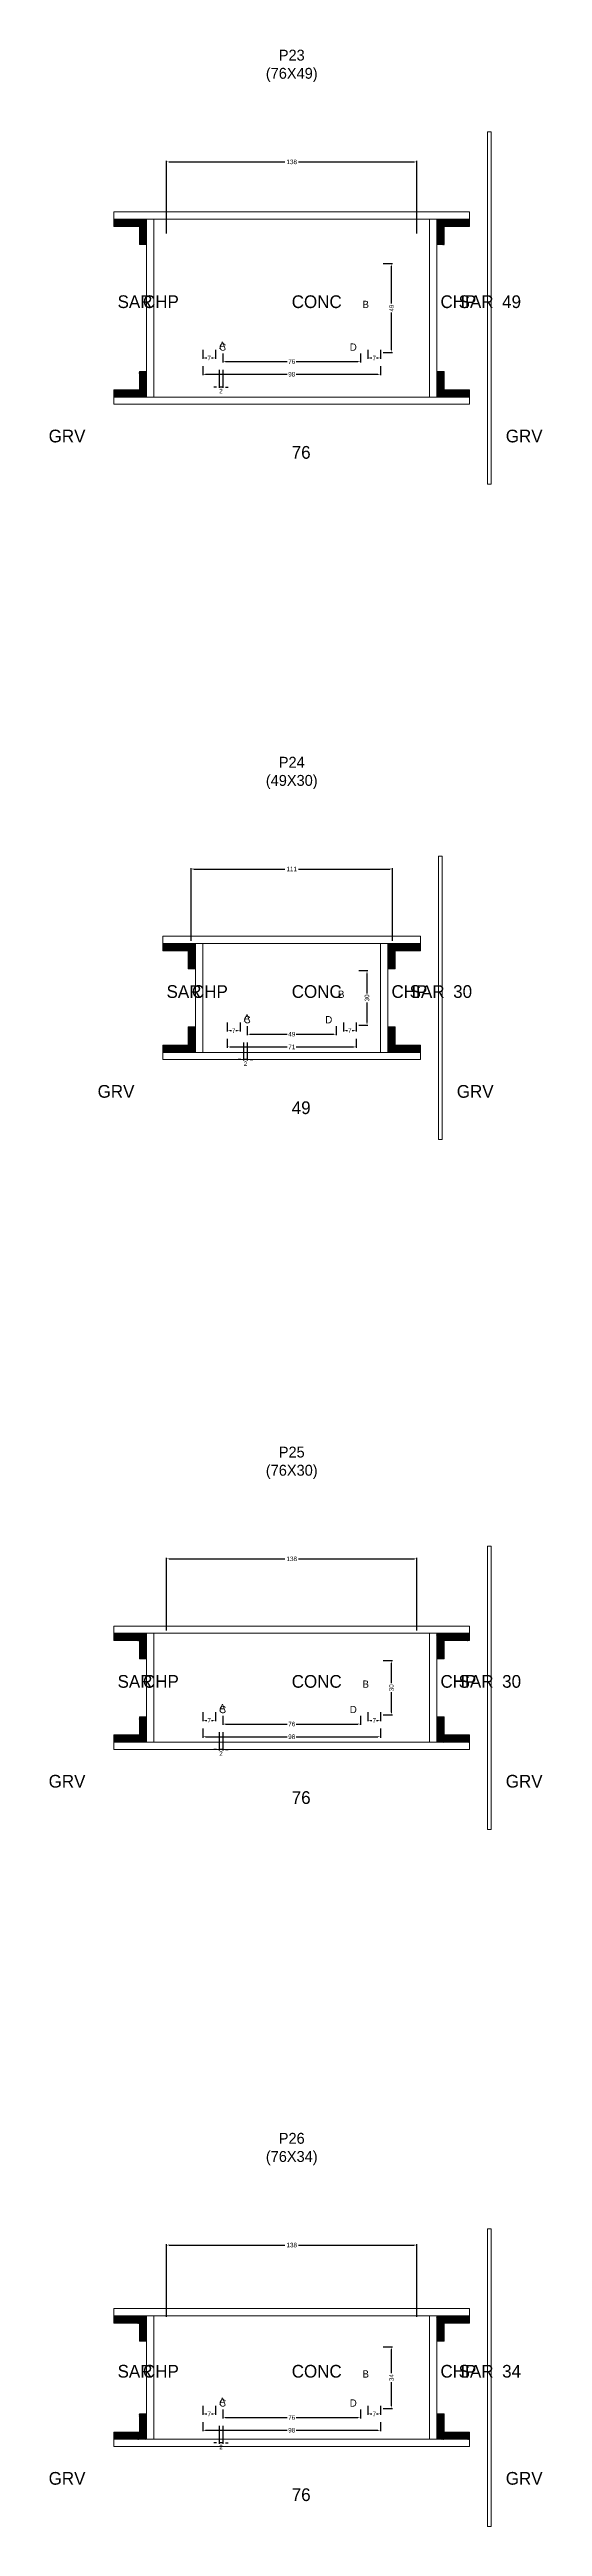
# Model space of a CAD drawing. Header units: centimetres. Extents: x -10500 to 4102, y -9886 to 295.
# Drawn here: x -134 to 138, y -9442 to -8078 of the extents above; entities that cross this region are included whole.
import ezdxf

# ---------------------------------------------------------------- set-up
doc = ezdxf.new("R2010")
doc.units = ezdxf.units.CM
for name, color, linetype in [('COTA', 241, 'Continuous'), ('Hachura', 251, 'Continuous'), ('NOMENCLATURA', 7, 'Continuous'), ('SARRAFO', 251, 'Continuous'), ('Texto Seção', 7, 'Continuous')]:
    doc.layers.add(name, color=color, linetype=linetype)
doc.dimstyles.new('cotax2', dxfattribs={"dimtxt": 2.5, "dimasz": 1.5, "dimexe": 0.5, "dimexo": 0.5, "dimgap": 0.5, "dimtad": 1, "dimcen": 2.5, "dimazin": 3, "dimtfac": 1, "dimtmove": 0, "dimatfit": 3})

msp = doc.modelspace()

# ---------------------------------------------------------------- texts
at = {"layer": 'NOMENCLATURA'}
for s, p in [('B', (39, -8220)), ('A', (-40, -8242.5)), ('C', (-40, -8243.5)), ('D', (32, -8243.5)), ('A', (-26.5, -8613)), ('B', (25.5, -8600)), ('C', (-26.5, -8614)), ('D', (18.5, -8614)), ('B', (39, -8980)), ('A', (-40, -8993)), ('C', (-40, -8994)), ('D', (32, -8994)), ('B', (39, -9360)), ('A', (-40, -9375)), ('C', (-40, -9376)), ('D', (32, -9376))]:
    msp.add_text(s, height=4, dxfattribs=at).set_placement(p)
at = {"layer": 'NOMENCLATURA', "char_height": 6, "attachment_point": 8}
for s, insert in [('P23\\P(76X49)', (0, -8095.5)), ('P24\\P(49X30)', (0, -8485)), ('P25\\P(76X30)', (0, -8865)), ('P26\\P(76X34)', (0, -9243))]:
    msp.add_mtext(s, dxfattribs=dict(at, insert=insert))
at = {"layer": 'Texto Seção'}
for s, p in [('SAR', (-96, -8220)), ('CHP', (-82, -8220)), ('CONC', (0, -8220)), ('CHP', (82, -8220)), ('SAR', (92, -8220)), ('49', (116, -8220)), ('GRV', (-134, -8294)), ('GRV', (118, -8294)), ('76', (0, -8303)), ('SAR', (-69, -8600)), ('CHP', (-55, -8600)), ('CONC', (0, -8600)), ('CHP', (55, -8600)), ('SAR', (65, -8600)), ('30', (89, -8600)), ('GRV', (-107, -8655)), ('GRV', (91, -8655)), ('49', (0, -8664)), ('SAR', (-96, -8980)), ('CHP', (-82, -8980)), ('CONC', (0, -8980)), ('CHP', (82, -8980)), ('SAR', (92, -8980)), ('30', (116, -8980)), ('GRV', (-134, -9035)), ('GRV', (118, -9035)), ('76', (0, -9044)), ('SAR', (-96, -9360)), ('CHP', (-82, -9360)), ('CONC', (0, -9360)), ('CHP', (82, -9360)), ('SAR', (92, -9360)), ('34', (116, -9360)), ('GRV', (-134, -9419)), ('GRV', (118, -9419)), ('76', (0, -9428))]:
    msp.add_text(s, height=7, dxfattribs=at).set_placement(p)

# ---------------------------------------------------------------- blocks, each defined once
blk = doc.blocks.new('_CLOSEDFILLED')
at = {"color": 0, "linetype": 'BYBLOCK'}
blk.add_solid([(-1, 0.16), (0, 0), (-1, -0.16)], dxfattribs=at)
blk = doc.blocks.new('*D664')
for p, q in [((-49, -9384.5), (-49, -9389.5)), ((49, -9384.5), (49, -9389.5)), ((-47.5, -9389), (-2.5, -9389)), ((2.5, -9389), (47.5, -9389))]:
    blk.add_line(p, q)
at = {"layer": 'Defpoints'}
for p in [(-49, -9384), (49, -9384), (-49, -9389)]:
    blk.add_point(p, dxfattribs=at)
at = {"layer": 'COTA', "xscale": 1.5, "yscale": 1.5, "rotation": 180}
blk.add_blockref('_CLOSEDFILLED', (-49, -9389), dxfattribs=at)
at = {"layer": 'COTA', "xscale": 1.5, "yscale": 1.5}
blk.add_blockref('_CLOSEDFILLED', (49, -9389), dxfattribs=at)
at = {"layer": 'COTA', "insert": (0, -9389), "char_height": 2.5, "attachment_point": 5}
blk.add_mtext('98', dxfattribs=at)
blk = doc.blocks.new('*D665')
for p, q in [((-38, -9377.5), (-38, -9382.5)), ((-36.5, -9382), (-2.5, -9382)), ((2.5, -9382), (36.5, -9382)), ((38, -9377.5), (38, -9382.5))]:
    blk.add_line(p, q)
at = {"layer": 'Defpoints'}
for p in [(-38, -9377), (-38, -9382), (38, -9377)]:
    blk.add_point(p, dxfattribs=at)
at = {"layer": 'COTA', "xscale": 1.5, "yscale": 1.5, "rotation": 180}
blk.add_blockref('_CLOSEDFILLED', (-38, -9382), dxfattribs=at)
at = {"layer": 'COTA', "xscale": 1.5, "yscale": 1.5}
blk.add_blockref('_CLOSEDFILLED', (38, -9382), dxfattribs=at)
at = {"layer": 'COTA', "insert": (0, -9382), "char_height": 2.5, "attachment_point": 5}
blk.add_mtext('76', dxfattribs=at)
blk = doc.blocks.new('*D666')
for p, q in [((50.5, -9343), (55.5, -9343)), ((55, -9357.5), (55, -9344.5)), ((55, -9375.5), (55, -9362.5)), ((50.5, -9377), (55.5, -9377))]:
    blk.add_line(p, q)
at = {"layer": 'Defpoints'}
for p in [(50, -9343), (50, -9377), (55, -9377)]:
    blk.add_point(p, dxfattribs=at)
at = {"layer": 'COTA', "xscale": 1.5, "yscale": 1.5}
for p, rotation in [((55, -9343), 90), ((55, -9377), 270)]:
    blk.add_blockref('_CLOSEDFILLED', p, dxfattribs=dict(at, rotation=rotation))
at = {"layer": 'COTA', "insert": (55, -9360), "char_height": 2.5, "attachment_point": 5, "rotation": 90}
blk.add_mtext('34', dxfattribs=at)
blk = doc.blocks.new('*D667')
for p, q in [((-49, -9375.5), (-49, -9380.5)), ((-47.5, -9380), (-46.75, -9380)), ((-44.25, -9380), (-43.5, -9380)), ((-42, -9375.5), (-42, -9380.5))]:
    blk.add_line(p, q)
at = {"layer": 'Defpoints'}
for p in [(-49, -9375), (-49, -9380), (-42, -9375)]:
    blk.add_point(p, dxfattribs=at)
at = {"layer": 'COTA', "xscale": 1.5, "yscale": 1.5, "rotation": 180}
blk.add_blockref('_CLOSEDFILLED', (-49, -9380), dxfattribs=at)
at = {"layer": 'COTA', "xscale": 1.5, "yscale": 1.5}
blk.add_blockref('_CLOSEDFILLED', (-42, -9380), dxfattribs=at)
at = {"layer": 'COTA', "insert": (-45.5, -9380), "char_height": 2.5, "attachment_point": 5}
blk.add_mtext('7', dxfattribs=at)
blk = doc.blocks.new('*D668')
for p, q in [((42, -9375.5), (42, -9380.5)), ((43.5, -9380), (44.25, -9380)), ((46.75, -9380), (47.5, -9380)), ((49, -9375.5), (49, -9380.5))]:
    blk.add_line(p, q)
at = {"layer": 'Defpoints'}
for p in [(42, -9375), (42, -9380), (49, -9375)]:
    blk.add_point(p, dxfattribs=at)
at = {"layer": 'COTA', "xscale": 1.5, "yscale": 1.5, "rotation": 180}
blk.add_blockref('_CLOSEDFILLED', (42, -9380), dxfattribs=at)
at = {"layer": 'COTA', "xscale": 1.5, "yscale": 1.5}
blk.add_blockref('_CLOSEDFILLED', (49, -9380), dxfattribs=at)
at = {"layer": 'COTA', "insert": (45.5, -9380), "char_height": 2.5, "attachment_point": 5}
blk.add_mtext('7', dxfattribs=at)
blk = doc.blocks.new('*D669')
for p, q in [((-69, -9326.5), (-69, -9286.5)), ((-67.5, -9287), (-3.75, -9287)), ((3.75, -9287), (67.5, -9287)), ((69, -9326.5), (69, -9286.5))]:
    blk.add_line(p, q)
at = {"layer": 'Defpoints'}
for p in [(-69, -9287), (-69, -9327), (69, -9327)]:
    blk.add_point(p, dxfattribs=at)
at = {"layer": 'COTA', "xscale": 1.5, "yscale": 1.5, "rotation": 180}
blk.add_blockref('_CLOSEDFILLED', (-69, -9287), dxfattribs=at)
at = {"layer": 'COTA', "xscale": 1.5, "yscale": 1.5}
blk.add_blockref('_CLOSEDFILLED', (69, -9287), dxfattribs=at)
at = {"layer": 'COTA', "insert": (0, -9287), "char_height": 2.5, "attachment_point": 5}
blk.add_mtext('138', dxfattribs=at)
blk = doc.blocks.new('*D638')
for p, q in [((-49, -9002.5), (-49, -9007.5)), ((49, -9002.5), (49, -9007.5)), ((-47.5, -9007), (-2.5, -9007)), ((2.5, -9007), (47.5, -9007))]:
    blk.add_line(p, q)
at = {"layer": 'Defpoints'}
for p in [(-49, -9002), (49, -9002), (-49, -9007)]:
    blk.add_point(p, dxfattribs=at)
at = {"layer": 'COTA', "xscale": 1.5, "yscale": 1.5, "rotation": 180}
blk.add_blockref('_CLOSEDFILLED', (-49, -9007), dxfattribs=at)
at = {"layer": 'COTA', "xscale": 1.5, "yscale": 1.5}
blk.add_blockref('_CLOSEDFILLED', (49, -9007), dxfattribs=at)
at = {"layer": 'COTA', "insert": (0, -9007), "char_height": 2.5, "attachment_point": 5}
blk.add_mtext('98', dxfattribs=at)
blk = doc.blocks.new('*D639')
for p, q in [((-38, -8995.5), (-38, -9000.5)), ((-36.5, -9000), (-2.5, -9000)), ((2.5, -9000), (36.5, -9000)), ((38, -8995.5), (38, -9000.5))]:
    blk.add_line(p, q)
at = {"layer": 'Defpoints'}
for p in [(-38, -8995), (-38, -9000), (38, -8995)]:
    blk.add_point(p, dxfattribs=at)
at = {"layer": 'COTA', "xscale": 1.5, "yscale": 1.5, "rotation": 180}
blk.add_blockref('_CLOSEDFILLED', (-38, -9000), dxfattribs=at)
at = {"layer": 'COTA', "xscale": 1.5, "yscale": 1.5}
blk.add_blockref('_CLOSEDFILLED', (38, -9000), dxfattribs=at)
at = {"layer": 'COTA', "insert": (0, -9000), "char_height": 2.5, "attachment_point": 5}
blk.add_mtext('76', dxfattribs=at)
blk = doc.blocks.new('*D640')
for p, q in [((50.5, -8965), (55.5, -8965)), ((55, -8977.5), (55, -8966.5)), ((55, -8993.5), (55, -8982.5)), ((50.5, -8995), (55.5, -8995))]:
    blk.add_line(p, q)
at = {"layer": 'Defpoints'}
for p in [(50, -8965), (50, -8995), (55, -8995)]:
    blk.add_point(p, dxfattribs=at)
at = {"layer": 'COTA', "xscale": 1.5, "yscale": 1.5}
for p, rotation in [((55, -8965), 90), ((55, -8995), 270)]:
    blk.add_blockref('_CLOSEDFILLED', p, dxfattribs=dict(at, rotation=rotation))
at = {"layer": 'COTA', "insert": (55, -8980), "char_height": 2.5, "attachment_point": 5, "rotation": 90}
blk.add_mtext('30', dxfattribs=at)
blk = doc.blocks.new('*D641')
for p, q in [((-49, -8993.5), (-49, -8998.5)), ((-47.5, -8998), (-46.75, -8998)), ((-44.25, -8998), (-43.5, -8998)), ((-42, -8993.5), (-42, -8998.5))]:
    blk.add_line(p, q)
at = {"layer": 'Defpoints'}
for p in [(-49, -8993), (-49, -8998), (-42, -8993)]:
    blk.add_point(p, dxfattribs=at)
at = {"layer": 'COTA', "xscale": 1.5, "yscale": 1.5, "rotation": 180}
blk.add_blockref('_CLOSEDFILLED', (-49, -8998), dxfattribs=at)
at = {"layer": 'COTA', "xscale": 1.5, "yscale": 1.5}
blk.add_blockref('_CLOSEDFILLED', (-42, -8998), dxfattribs=at)
at = {"layer": 'COTA', "insert": (-45.5, -8998), "char_height": 2.5, "attachment_point": 5}
blk.add_mtext('7', dxfattribs=at)
blk = doc.blocks.new('*D642')
for p, q in [((42, -8993.5), (42, -8998.5)), ((43.5, -8998), (44.25, -8998)), ((46.75, -8998), (47.5, -8998)), ((49, -8993.5), (49, -8998.5))]:
    blk.add_line(p, q)
at = {"layer": 'Defpoints'}
for p in [(42, -8993), (42, -8998), (49, -8993)]:
    blk.add_point(p, dxfattribs=at)
at = {"layer": 'COTA', "xscale": 1.5, "yscale": 1.5, "rotation": 180}
blk.add_blockref('_CLOSEDFILLED', (42, -8998), dxfattribs=at)
at = {"layer": 'COTA', "xscale": 1.5, "yscale": 1.5}
blk.add_blockref('_CLOSEDFILLED', (49, -8998), dxfattribs=at)
at = {"layer": 'COTA', "insert": (45.5, -8998), "char_height": 2.5, "attachment_point": 5}
blk.add_mtext('7', dxfattribs=at)
blk = doc.blocks.new('*D643')
for p, q in [((-69, -8948.5), (-69, -8908.5)), ((-67.5, -8909), (-3.75, -8909)), ((3.75, -8909), (67.5, -8909)), ((69, -8948.5), (69, -8908.5))]:
    blk.add_line(p, q)
at = {"layer": 'Defpoints'}
for p in [(-69, -8909), (-69, -8949), (69, -8949)]:
    blk.add_point(p, dxfattribs=at)
at = {"layer": 'COTA', "xscale": 1.5, "yscale": 1.5, "rotation": 180}
blk.add_blockref('_CLOSEDFILLED', (-69, -8909), dxfattribs=at)
at = {"layer": 'COTA', "xscale": 1.5, "yscale": 1.5}
blk.add_blockref('_CLOSEDFILLED', (69, -8909), dxfattribs=at)
at = {"layer": 'COTA', "insert": (0, -8909), "char_height": 2.5, "attachment_point": 5}
blk.add_mtext('138', dxfattribs=at)
blk = doc.blocks.new('*D612')
for p, q in [((-35.5, -8622.5), (-35.5, -8627.5)), ((35.5, -8622.5), (35.5, -8627.5)), ((-34, -8627), (-2.5, -8627)), ((2.5, -8627), (34, -8627))]:
    blk.add_line(p, q)
at = {"layer": 'Defpoints'}
for p in [(-35.5, -8622), (35.5, -8622), (-35.5, -8627)]:
    blk.add_point(p, dxfattribs=at)
at = {"layer": 'COTA', "xscale": 1.5, "yscale": 1.5, "rotation": 180}
blk.add_blockref('_CLOSEDFILLED', (-35.5, -8627), dxfattribs=at)
at = {"layer": 'COTA', "xscale": 1.5, "yscale": 1.5}
blk.add_blockref('_CLOSEDFILLED', (35.5, -8627), dxfattribs=at)
at = {"layer": 'COTA', "insert": (0, -8627), "char_height": 2.5, "attachment_point": 5}
blk.add_mtext('71', dxfattribs=at)
blk = doc.blocks.new('*D613')
for p, q in [((-24.5, -8615.5), (-24.5, -8620.5)), ((-23, -8620), (-2.5, -8620)), ((2.5, -8620), (23, -8620)), ((24.5, -8615.5), (24.5, -8620.5))]:
    blk.add_line(p, q)
at = {"layer": 'Defpoints'}
for p in [(-24.5, -8615), (-24.5, -8620), (24.5, -8615)]:
    blk.add_point(p, dxfattribs=at)
at = {"layer": 'COTA', "xscale": 1.5, "yscale": 1.5, "rotation": 180}
blk.add_blockref('_CLOSEDFILLED', (-24.5, -8620), dxfattribs=at)
at = {"layer": 'COTA', "xscale": 1.5, "yscale": 1.5}
blk.add_blockref('_CLOSEDFILLED', (24.5, -8620), dxfattribs=at)
at = {"layer": 'COTA', "insert": (0, -8620), "char_height": 2.5, "attachment_point": 5}
blk.add_mtext('49', dxfattribs=at)
blk = doc.blocks.new('*D614')
for p, q in [((37, -8585), (42, -8585)), ((41.5, -8597.5), (41.5, -8586.5)), ((41.5, -8613.5), (41.5, -8602.5)), ((37, -8615), (42, -8615))]:
    blk.add_line(p, q)
at = {"layer": 'Defpoints'}
for p in [(36.5, -8585), (36.5, -8615), (41.5, -8615)]:
    blk.add_point(p, dxfattribs=at)
at = {"layer": 'COTA', "xscale": 1.5, "yscale": 1.5}
for p, rotation in [((41.5, -8585), 90), ((41.5, -8615), 270)]:
    blk.add_blockref('_CLOSEDFILLED', p, dxfattribs=dict(at, rotation=rotation))
at = {"layer": 'COTA', "insert": (41.5, -8600), "char_height": 2.5, "attachment_point": 5, "rotation": 90}
blk.add_mtext('30', dxfattribs=at)
blk = doc.blocks.new('*D615')
for p, q in [((-35.5, -8613.5), (-35.5, -8618.5)), ((-34, -8618), (-33.25, -8618)), ((-30.75, -8618), (-30, -8618)), ((-28.5, -8613.5), (-28.5, -8618.5))]:
    blk.add_line(p, q)
at = {"layer": 'Defpoints'}
for p in [(-35.5, -8613), (-35.5, -8618), (-28.5, -8613)]:
    blk.add_point(p, dxfattribs=at)
at = {"layer": 'COTA', "xscale": 1.5, "yscale": 1.5, "rotation": 180}
blk.add_blockref('_CLOSEDFILLED', (-35.5, -8618), dxfattribs=at)
at = {"layer": 'COTA', "xscale": 1.5, "yscale": 1.5}
blk.add_blockref('_CLOSEDFILLED', (-28.5, -8618), dxfattribs=at)
at = {"layer": 'COTA', "insert": (-32, -8618), "char_height": 2.5, "attachment_point": 5}
blk.add_mtext('7', dxfattribs=at)
blk = doc.blocks.new('*D616')
for p, q in [((28.5, -8613.5), (28.5, -8618.5)), ((30, -8618), (30.75, -8618)), ((33.25, -8618), (34, -8618)), ((35.5, -8613.5), (35.5, -8618.5))]:
    blk.add_line(p, q)
at = {"layer": 'Defpoints'}
for p in [(28.5, -8613), (28.5, -8618), (35.5, -8613)]:
    blk.add_point(p, dxfattribs=at)
at = {"layer": 'COTA', "xscale": 1.5, "yscale": 1.5, "rotation": 180}
blk.add_blockref('_CLOSEDFILLED', (28.5, -8618), dxfattribs=at)
at = {"layer": 'COTA', "xscale": 1.5, "yscale": 1.5}
blk.add_blockref('_CLOSEDFILLED', (35.5, -8618), dxfattribs=at)
at = {"layer": 'COTA', "insert": (32, -8618), "char_height": 2.5, "attachment_point": 5}
blk.add_mtext('7', dxfattribs=at)
blk = doc.blocks.new('*D617')
for p, q in [((-55.5, -8568.5), (-55.5, -8528.5)), ((-54, -8529), (-3.75, -8529)), ((3.75, -8529), (54, -8529)), ((55.5, -8568.5), (55.5, -8528.5))]:
    blk.add_line(p, q)
at = {"layer": 'Defpoints'}
for p in [(-55.5, -8529), (-55.5, -8569), (55.5, -8569)]:
    blk.add_point(p, dxfattribs=at)
at = {"layer": 'COTA', "xscale": 1.5, "yscale": 1.5, "rotation": 180}
blk.add_blockref('_CLOSEDFILLED', (-55.5, -8529), dxfattribs=at)
at = {"layer": 'COTA', "xscale": 1.5, "yscale": 1.5}
blk.add_blockref('_CLOSEDFILLED', (55.5, -8529), dxfattribs=at)
at = {"layer": 'COTA', "insert": (0, -8529), "char_height": 2.5, "attachment_point": 5}
blk.add_mtext('111', dxfattribs=at)
blk = doc.blocks.new('*D586')
for p, q in [((-49, -8252), (-49, -8257)), ((49, -8252), (49, -8257)), ((-47.5, -8256.5), (-2.5, -8256.5)), ((2.5, -8256.5), (47.5, -8256.5))]:
    blk.add_line(p, q)
at = {"layer": 'Defpoints'}
for p in [(-49, -8251.5), (49, -8251.5), (-49, -8256.5)]:
    blk.add_point(p, dxfattribs=at)
at = {"layer": 'COTA', "xscale": 1.5, "yscale": 1.5, "rotation": 180}
blk.add_blockref('_CLOSEDFILLED', (-49, -8256.5), dxfattribs=at)
at = {"layer": 'COTA', "xscale": 1.5, "yscale": 1.5}
blk.add_blockref('_CLOSEDFILLED', (49, -8256.5), dxfattribs=at)
at = {"layer": 'COTA', "insert": (0, -8256.5), "char_height": 2.5, "attachment_point": 5}
blk.add_mtext('98', dxfattribs=at)
blk = doc.blocks.new('*D587')
for p, q in [((-38, -8245), (-38, -8250)), ((-36.5, -8249.5), (-2.5, -8249.5)), ((2.5, -8249.5), (36.5, -8249.5)), ((38, -8245), (38, -8250))]:
    blk.add_line(p, q)
at = {"layer": 'Defpoints'}
for p in [(-38, -8244.5), (-38, -8249.5), (38, -8244.5)]:
    blk.add_point(p, dxfattribs=at)
at = {"layer": 'COTA', "xscale": 1.5, "yscale": 1.5, "rotation": 180}
blk.add_blockref('_CLOSEDFILLED', (-38, -8249.5), dxfattribs=at)
at = {"layer": 'COTA', "xscale": 1.5, "yscale": 1.5}
blk.add_blockref('_CLOSEDFILLED', (38, -8249.5), dxfattribs=at)
at = {"layer": 'COTA', "insert": (0, -8249.5), "char_height": 2.5, "attachment_point": 5}
blk.add_mtext('76', dxfattribs=at)
blk = doc.blocks.new('*D588')
for p, q in [((50.5, -8195.5), (55.5, -8195.5)), ((55, -8217.5), (55, -8197)), ((55, -8243), (55, -8222.5)), ((50.5, -8244.5), (55.5, -8244.5))]:
    blk.add_line(p, q)
at = {"layer": 'Defpoints'}
for p in [(50, -8195.5), (50, -8244.5), (55, -8244.5)]:
    blk.add_point(p, dxfattribs=at)
at = {"layer": 'COTA', "xscale": 1.5, "yscale": 1.5}
for p, rotation in [((55, -8195.5), 90), ((55, -8244.5), 270)]:
    blk.add_blockref('_CLOSEDFILLED', p, dxfattribs=dict(at, rotation=rotation))
at = {"layer": 'COTA', "insert": (55, -8220), "char_height": 2.5, "attachment_point": 5, "rotation": 90}
blk.add_mtext('49', dxfattribs=at)
blk = doc.blocks.new('*D589')
for p, q in [((-49, -8243), (-49, -8248)), ((-47.5, -8247.5), (-46.75, -8247.5)), ((-44.25, -8247.5), (-43.5, -8247.5)), ((-42, -8243), (-42, -8248))]:
    blk.add_line(p, q)
at = {"layer": 'Defpoints'}
for p in [(-49, -8242.5), (-49, -8247.5), (-42, -8242.5)]:
    blk.add_point(p, dxfattribs=at)
at = {"layer": 'COTA', "xscale": 1.5, "yscale": 1.5, "rotation": 180}
blk.add_blockref('_CLOSEDFILLED', (-49, -8247.5), dxfattribs=at)
at = {"layer": 'COTA', "xscale": 1.5, "yscale": 1.5}
blk.add_blockref('_CLOSEDFILLED', (-42, -8247.5), dxfattribs=at)
at = {"layer": 'COTA', "insert": (-45.5, -8247.5), "char_height": 2.5, "attachment_point": 5}
blk.add_mtext('7', dxfattribs=at)
blk = doc.blocks.new('*D590')
for p, q in [((42, -8243), (42, -8248)), ((43.5, -8247.5), (44.25, -8247.5)), ((46.75, -8247.5), (47.5, -8247.5)), ((49, -8243), (49, -8248))]:
    blk.add_line(p, q)
at = {"layer": 'Defpoints'}
for p in [(42, -8242.5), (42, -8247.5), (49, -8242.5)]:
    blk.add_point(p, dxfattribs=at)
at = {"layer": 'COTA', "xscale": 1.5, "yscale": 1.5, "rotation": 180}
blk.add_blockref('_CLOSEDFILLED', (42, -8247.5), dxfattribs=at)
at = {"layer": 'COTA', "xscale": 1.5, "yscale": 1.5}
blk.add_blockref('_CLOSEDFILLED', (49, -8247.5), dxfattribs=at)
at = {"layer": 'COTA', "insert": (45.5, -8247.5), "char_height": 2.5, "attachment_point": 5}
blk.add_mtext('7', dxfattribs=at)
blk = doc.blocks.new('*D591')
for p, q in [((-69, -8179), (-69, -8139)), ((-67.5, -8139.5), (-3.75, -8139.5)), ((3.75, -8139.5), (67.5, -8139.5)), ((69, -8179), (69, -8139))]:
    blk.add_line(p, q)
at = {"layer": 'Defpoints'}
for p in [(-69, -8139.5), (-69, -8179.5), (69, -8179.5)]:
    blk.add_point(p, dxfattribs=at)
at = {"layer": 'COTA', "xscale": 1.5, "yscale": 1.5, "rotation": 180}
blk.add_blockref('_CLOSEDFILLED', (-69, -8139.5), dxfattribs=at)
at = {"layer": 'COTA', "xscale": 1.5, "yscale": 1.5}
blk.add_blockref('_CLOSEDFILLED', (69, -8139.5), dxfattribs=at)
at = {"layer": 'COTA', "insert": (0, -8139.5), "char_height": 2.5, "attachment_point": 5}
blk.add_mtext('138', dxfattribs=at)

# ---------------------------------------------------------------- dimensions: what is measured, and where the dimension line sits
at = {"layer": 'COTA'}
for base, p1, p2, picture, middle in [((-69, -8139.5), (-69, -8179.5), (69, -8179.5), '*D591', (0, -8139.5)), ((-49, -8247.5), (-49, -8242.5), (-42, -8242.5), '*D589', (-45.5, -8247.5)), ((-49, -8256.5), (-49, -8251.5), (49, -8251.5), '*D586', (0, -8256.5)), ((-38, -8249.5), (-38, -8244.5), (38, -8244.5), '*D587', (0, -8249.5)), ((42, -8247.5), (42, -8242.5), (49, -8242.5), '*D590', (45.5, -8247.5)), ((-55.5, -8529), (-55.5, -8569), (55.5, -8569), '*D617', (0, -8529)), ((-35.5, -8618), (-35.5, -8613), (-28.5, -8613), '*D615', (-32, -8618)), ((-35.5, -8627), (-35.5, -8622), (35.5, -8622), '*D612', (0, -8627)), ((-24.5, -8620), (-24.5, -8615), (24.5, -8615), '*D613', (0, -8620)), ((28.5, -8618), (28.5, -8613), (35.5, -8613), '*D616', (32, -8618)), ((-69, -8909), (-69, -8949), (69, -8949), '*D643', (0, -8909)), ((-49, -8998), (-49, -8993), (-42, -8993), '*D641', (-45.5, -8998)), ((-49, -9007), (-49, -9002), (49, -9002), '*D638', (0, -9007)), ((-38, -9000), (-38, -8995), (38, -8995), '*D639', (0, -9000)), ((42, -8998), (42, -8993), (49, -8993), '*D642', (45.5, -8998)), ((-69, -9287), (-69, -9327), (69, -9327), '*D669', (0, -9287)), ((-49, -9380), (-49, -9375), (-42, -9375), '*D667', (-45.5, -9380)), ((-49, -9389), (-49, -9384), (49, -9384), '*D664', (0, -9389)), ((-38, -9382), (-38, -9377), (38, -9377), '*D665', (0, -9382)), ((42, -9380), (42, -9375), (49, -9375), '*D668', (45.5, -9380))]:
    dim = msp.add_linear_dim(base=base, p1=p1, p2=p2, dimstyle='cotax2', dxfattribs=at)
    dim.commit()
    dim.dimension.update_dxf_attribs({"geometry": picture, "text_midpoint": middle})
for base, p1, p2, picture, middle in [((55, -8244.5), (50, -8244.5), (50, -8195.5), '*D588', (55, -8220)), ((41.5, -8615), (36.5, -8615), (36.5, -8585), '*D614', (41.5, -8600)), ((55, -8995), (50, -8995), (50, -8965), '*D640', (55, -8980)), ((55, -9377), (50, -9377), (50, -9343), '*D666', (55, -9360))]:
    dim = msp.add_linear_dim(base=base, p1=p1, p2=p2, angle=90, dimstyle='cotax2', dxfattribs=at)
    dim.commit()
    dim.dimension.update_dxf_attribs({"geometry": picture, "text_midpoint": middle})
for base, p1, p2 in [((-38, -8263.5), (-38, -8253.5), (-40, -8253.5)), ((-24.5, -8634), (-24.5, -8624), (-26.5, -8624)), ((-38, -9014), (-38, -9004), (-40, -9004)), ((-38, -9396), (-38, -9386), (-40, -9386))]:
    msp.add_linear_dim(base=base, p1=p1, p2=p2, dimstyle='cotax2', dxfattribs=at).render()

# ---------------------------------------------------------------- hatches: boundary and pattern name
at = {"layer": 'SARRAFO'}
h = msp.add_hatch(dxfattribs=at)
h.set_pattern_fill('SOLID', scale=2)
h.paths.add_polyline_path([(-98, -8175), (-84, -8175), (-84, -8171), (-98, -8171)])
h = msp.add_hatch(dxfattribs=at)
h.set_pattern_fill('SOLID', scale=2)
h.paths.add_polyline_path([(-84, -8185), (-80, -8185), (-80, -8171), (-84, -8171)])
h = msp.add_hatch(dxfattribs=at)
h.set_pattern_fill('SOLID', scale=2)
h.paths.add_polyline_path([(80, -8185), (84, -8185), (84, -8171), (80, -8171)])
h = msp.add_hatch(dxfattribs=at)
h.set_pattern_fill('SOLID', scale=2)
h.paths.add_polyline_path([(84, -8175), (98, -8175), (98, -8171), (84, -8171)])
h = msp.add_hatch(dxfattribs=at)
h.set_pattern_fill('SOLID', scale=2)
h.paths.add_polyline_path([(-98, -8269), (-84, -8269), (-84, -8265), (-98, -8265)])
h = msp.add_hatch(dxfattribs=at)
h.set_pattern_fill('SOLID', scale=2)
h.paths.add_polyline_path([(-84, -8269), (-80, -8269), (-80, -8255), (-84, -8255)])
h = msp.add_hatch(dxfattribs=at)
h.set_pattern_fill('SOLID', scale=2)
h.paths.add_polyline_path([(80, -8269), (84, -8269), (84, -8255), (80, -8255)])
h = msp.add_hatch(dxfattribs=at)
h.set_pattern_fill('SOLID', scale=2)
h.paths.add_polyline_path([(84, -8269), (98, -8269), (98, -8265), (84, -8265)])
h = msp.add_hatch(dxfattribs=at)
h.set_pattern_fill('SOLID', scale=2)
h.paths.add_polyline_path([(-71, -8574), (-57, -8574), (-57, -8570), (-71, -8570)])
h = msp.add_hatch(dxfattribs=at)
h.set_pattern_fill('SOLID', scale=2)
h.paths.add_polyline_path([(-57, -8584), (-53, -8584), (-53, -8570), (-57, -8570)])
h = msp.add_hatch(dxfattribs=at)
h.set_pattern_fill('SOLID', scale=2)
h.paths.add_polyline_path([(53, -8584), (57, -8584), (57, -8570), (53, -8570)])
h = msp.add_hatch(dxfattribs=at)
h.set_pattern_fill('SOLID', scale=2)
h.paths.add_polyline_path([(57, -8574), (71, -8574), (71, -8570), (57, -8570)])
h = msp.add_hatch(dxfattribs=at)
h.set_pattern_fill('SOLID', scale=2)
h.paths.add_polyline_path([(-57, -8630), (-53, -8630), (-53, -8616), (-57, -8616)])
h = msp.add_hatch(dxfattribs=at)
h.set_pattern_fill('SOLID', scale=2)
h.paths.add_polyline_path([(53, -8630), (57, -8630), (57, -8616), (53, -8616)])
h = msp.add_hatch(dxfattribs=at)
h.set_pattern_fill('SOLID', scale=2)
h.paths.add_polyline_path([(-71, -8630), (-57, -8630), (-57, -8626), (-71, -8626)])
h = msp.add_hatch(dxfattribs=at)
h.set_pattern_fill('SOLID', scale=2)
h.paths.add_polyline_path([(57, -8630), (71, -8630), (71, -8626), (57, -8626)])
h = msp.add_hatch(dxfattribs=at)
h.set_pattern_fill('SOLID', scale=2)
h.paths.add_polyline_path([(-98, -8954), (-84, -8954), (-84, -8950), (-98, -8950)])
h = msp.add_hatch(dxfattribs=at)
h.set_pattern_fill('SOLID', scale=2)
h.paths.add_polyline_path([(-84, -8964), (-80, -8964), (-80, -8950), (-84, -8950)])
h = msp.add_hatch(dxfattribs=at)
h.set_pattern_fill('SOLID', scale=2)
h.paths.add_polyline_path([(80, -8964), (84, -8964), (84, -8950), (80, -8950)])
h = msp.add_hatch(dxfattribs=at)
h.set_pattern_fill('SOLID', scale=2)
h.paths.add_polyline_path([(84, -8954), (98, -8954), (98, -8950), (84, -8950)])
h = msp.add_hatch(dxfattribs=at)
h.set_pattern_fill('SOLID', scale=2)
h.paths.add_polyline_path([(-84, -9010), (-80, -9010), (-80, -8996), (-84, -8996)])
h = msp.add_hatch(dxfattribs=at)
h.set_pattern_fill('SOLID', scale=2)
h.paths.add_polyline_path([(80, -9010), (84, -9010), (84, -8996), (80, -8996)])
h = msp.add_hatch(dxfattribs=at)
h.set_pattern_fill('SOLID', scale=2)
h.paths.add_polyline_path([(-98, -9010), (-84, -9010), (-84, -9006), (-98, -9006)])
h = msp.add_hatch(dxfattribs=at)
h.set_pattern_fill('SOLID', scale=2)
h.paths.add_polyline_path([(84, -9010), (98, -9010), (98, -9006), (84, -9006)])
h = msp.add_hatch(dxfattribs=at)
h.set_pattern_fill('SOLID', scale=2)
h.paths.add_polyline_path([(-98, -9330), (-84, -9330), (-84, -9326), (-98, -9326)])
h = msp.add_hatch(dxfattribs=at)
h.set_pattern_fill('SOLID', scale=2)
h.paths.add_polyline_path([(-84, -9340), (-80, -9340), (-80, -9326), (-84, -9326)])
h = msp.add_hatch(dxfattribs=at)
h.set_pattern_fill('SOLID', scale=2)
h.paths.add_polyline_path([(80, -9340), (84, -9340), (84, -9326), (80, -9326)])
h = msp.add_hatch(dxfattribs=at)
h.set_pattern_fill('SOLID', scale=2)
h.paths.add_polyline_path([(84, -9330), (98, -9330), (98, -9326), (84, -9326)])
h = msp.add_hatch(dxfattribs=at)
h.set_pattern_fill('SOLID', scale=2)
h.paths.add_polyline_path([(-84, -9394), (-80, -9394), (-80, -9380), (-84, -9380)])
h = msp.add_hatch(dxfattribs=at)
h.set_pattern_fill('SOLID', scale=2)
h.paths.add_polyline_path([(80, -9394), (84, -9394), (84, -9380), (80, -9380)])
h = msp.add_hatch(dxfattribs=at)
h.set_pattern_fill('SOLID', scale=2)
h.paths.add_polyline_path([(-98, -9394), (-84, -9394), (-84, -9390), (-98, -9390)])
h = msp.add_hatch(dxfattribs=at)
h.set_pattern_fill('SOLID', scale=2)
h.paths.add_polyline_path([(84, -9394), (98, -9394), (98, -9390), (84, -9390)])

# ---------------------------------------------------------------- linework, layer by layer
at = {"layer": 'Hachura', "lineweight": 13}
for points in [[(108, -8317), (110, -8317), (110, -8123), (108, -8123)], [(81, -8678), (83, -8678), (83, -8522), (81, -8522)], [(108, -9058), (110, -9058), (110, -8902), (108, -8902)], [(108, -9442), (110, -9442), (110, -9278), (108, -9278)]]:
    msp.add_lwpolyline(points, close=True, dxfattribs=at)
at = {"layer": 'Hachura', "lineweight": 18}
for points in [[(-98, -8171), (98, -8171), (98, -8167), (-98, -8167)], [(-80, -8269), (-76, -8269), (-76, -8171), (-80, -8171)], [(76, -8269), (80, -8269), (80, -8171), (76, -8171)], [(-98, -8273), (98, -8273), (98, -8269), (-98, -8269)], [(-71, -8570), (71, -8570), (71, -8566), (-71, -8566)], [(-53, -8630), (-49, -8630), (-49, -8570), (-53, -8570)], [(49, -8630), (53, -8630), (53, -8570), (49, -8570)], [(-71, -8634), (71, -8634), (71, -8630), (-71, -8630)], [(-98, -8950), (98, -8950), (98, -8946), (-98, -8946)], [(-80, -9010), (-76, -9010), (-76, -8950), (-80, -8950)], [(76, -9010), (80, -9010), (80, -8950), (76, -8950)], [(-98, -9014), (98, -9014), (98, -9010), (-98, -9010)], [(-98, -9326), (98, -9326), (98, -9322), (-98, -9322)], [(-80, -9394), (-76, -9394), (-76, -9326), (-80, -9326)], [(76, -9394), (80, -9394), (80, -9326), (76, -9326)], [(-98, -9398), (98, -9398), (98, -9394), (-98, -9394)]]:
    msp.add_lwpolyline(points, close=True, dxfattribs=at)
at = {"layer": 'SARRAFO', "lineweight": 13}
for points in [[(-98, -8175), (-84, -8175), (-84, -8171), (-98, -8171)], [(-84, -8185), (-80, -8185), (-80, -8171), (-84, -8171)], [(80, -8185), (84, -8185), (84, -8171), (80, -8171)], [(84, -8175), (98, -8175), (98, -8171), (84, -8171)], [(-98, -8269), (-84, -8269), (-84, -8265), (-98, -8265)], [(-84, -8269), (-80, -8269), (-80, -8255), (-84, -8255)], [(80, -8269), (84, -8269), (84, -8255), (80, -8255)], [(84, -8269), (98, -8269), (98, -8265), (84, -8265)], [(-71, -8574), (-57, -8574), (-57, -8570), (-71, -8570)], [(-57, -8584), (-53, -8584), (-53, -8570), (-57, -8570)], [(53, -8584), (57, -8584), (57, -8570), (53, -8570)], [(57, -8574), (71, -8574), (71, -8570), (57, -8570)], [(-57, -8630), (-53, -8630), (-53, -8616), (-57, -8616)], [(53, -8630), (57, -8630), (57, -8616), (53, -8616)], [(-71, -8630), (-57, -8630), (-57, -8626), (-71, -8626)], [(57, -8630), (71, -8630), (71, -8626), (57, -8626)], [(-98, -8954), (-84, -8954), (-84, -8950), (-98, -8950)], [(-84, -8964), (-80, -8964), (-80, -8950), (-84, -8950)], [(80, -8964), (84, -8964), (84, -8950), (80, -8950)], [(84, -8954), (98, -8954), (98, -8950), (84, -8950)], [(-84, -9010), (-80, -9010), (-80, -8996), (-84, -8996)], [(80, -9010), (84, -9010), (84, -8996), (80, -8996)], [(-98, -9010), (-84, -9010), (-84, -9006), (-98, -9006)], [(84, -9010), (98, -9010), (98, -9006), (84, -9006)], [(-98, -9330), (-84, -9330), (-84, -9326), (-98, -9326)], [(-84, -9340), (-80, -9340), (-80, -9326), (-84, -9326)], [(80, -9340), (84, -9340), (84, -9326), (80, -9326)], [(84, -9330), (98, -9330), (98, -9326), (84, -9326)], [(-84, -9394), (-80, -9394), (-80, -9380), (-84, -9380)], [(80, -9394), (84, -9394), (84, -9380), (80, -9380)], [(-98, -9394), (-84, -9394), (-84, -9390), (-98, -9390)], [(84, -9394), (98, -9394), (98, -9390), (84, -9390)]]:
    msp.add_lwpolyline(points, close=True, dxfattribs=at)

msp.set_redraw_order([(e.dxf.handle, doc.entitydb.next_handle()) for e in msp.query("TEXT MTEXT ATTDEF DIMENSION ARC_DIMENSION")])  # texts and dimensions are drawn at this point

doc.saveas('drawing.dxf')
